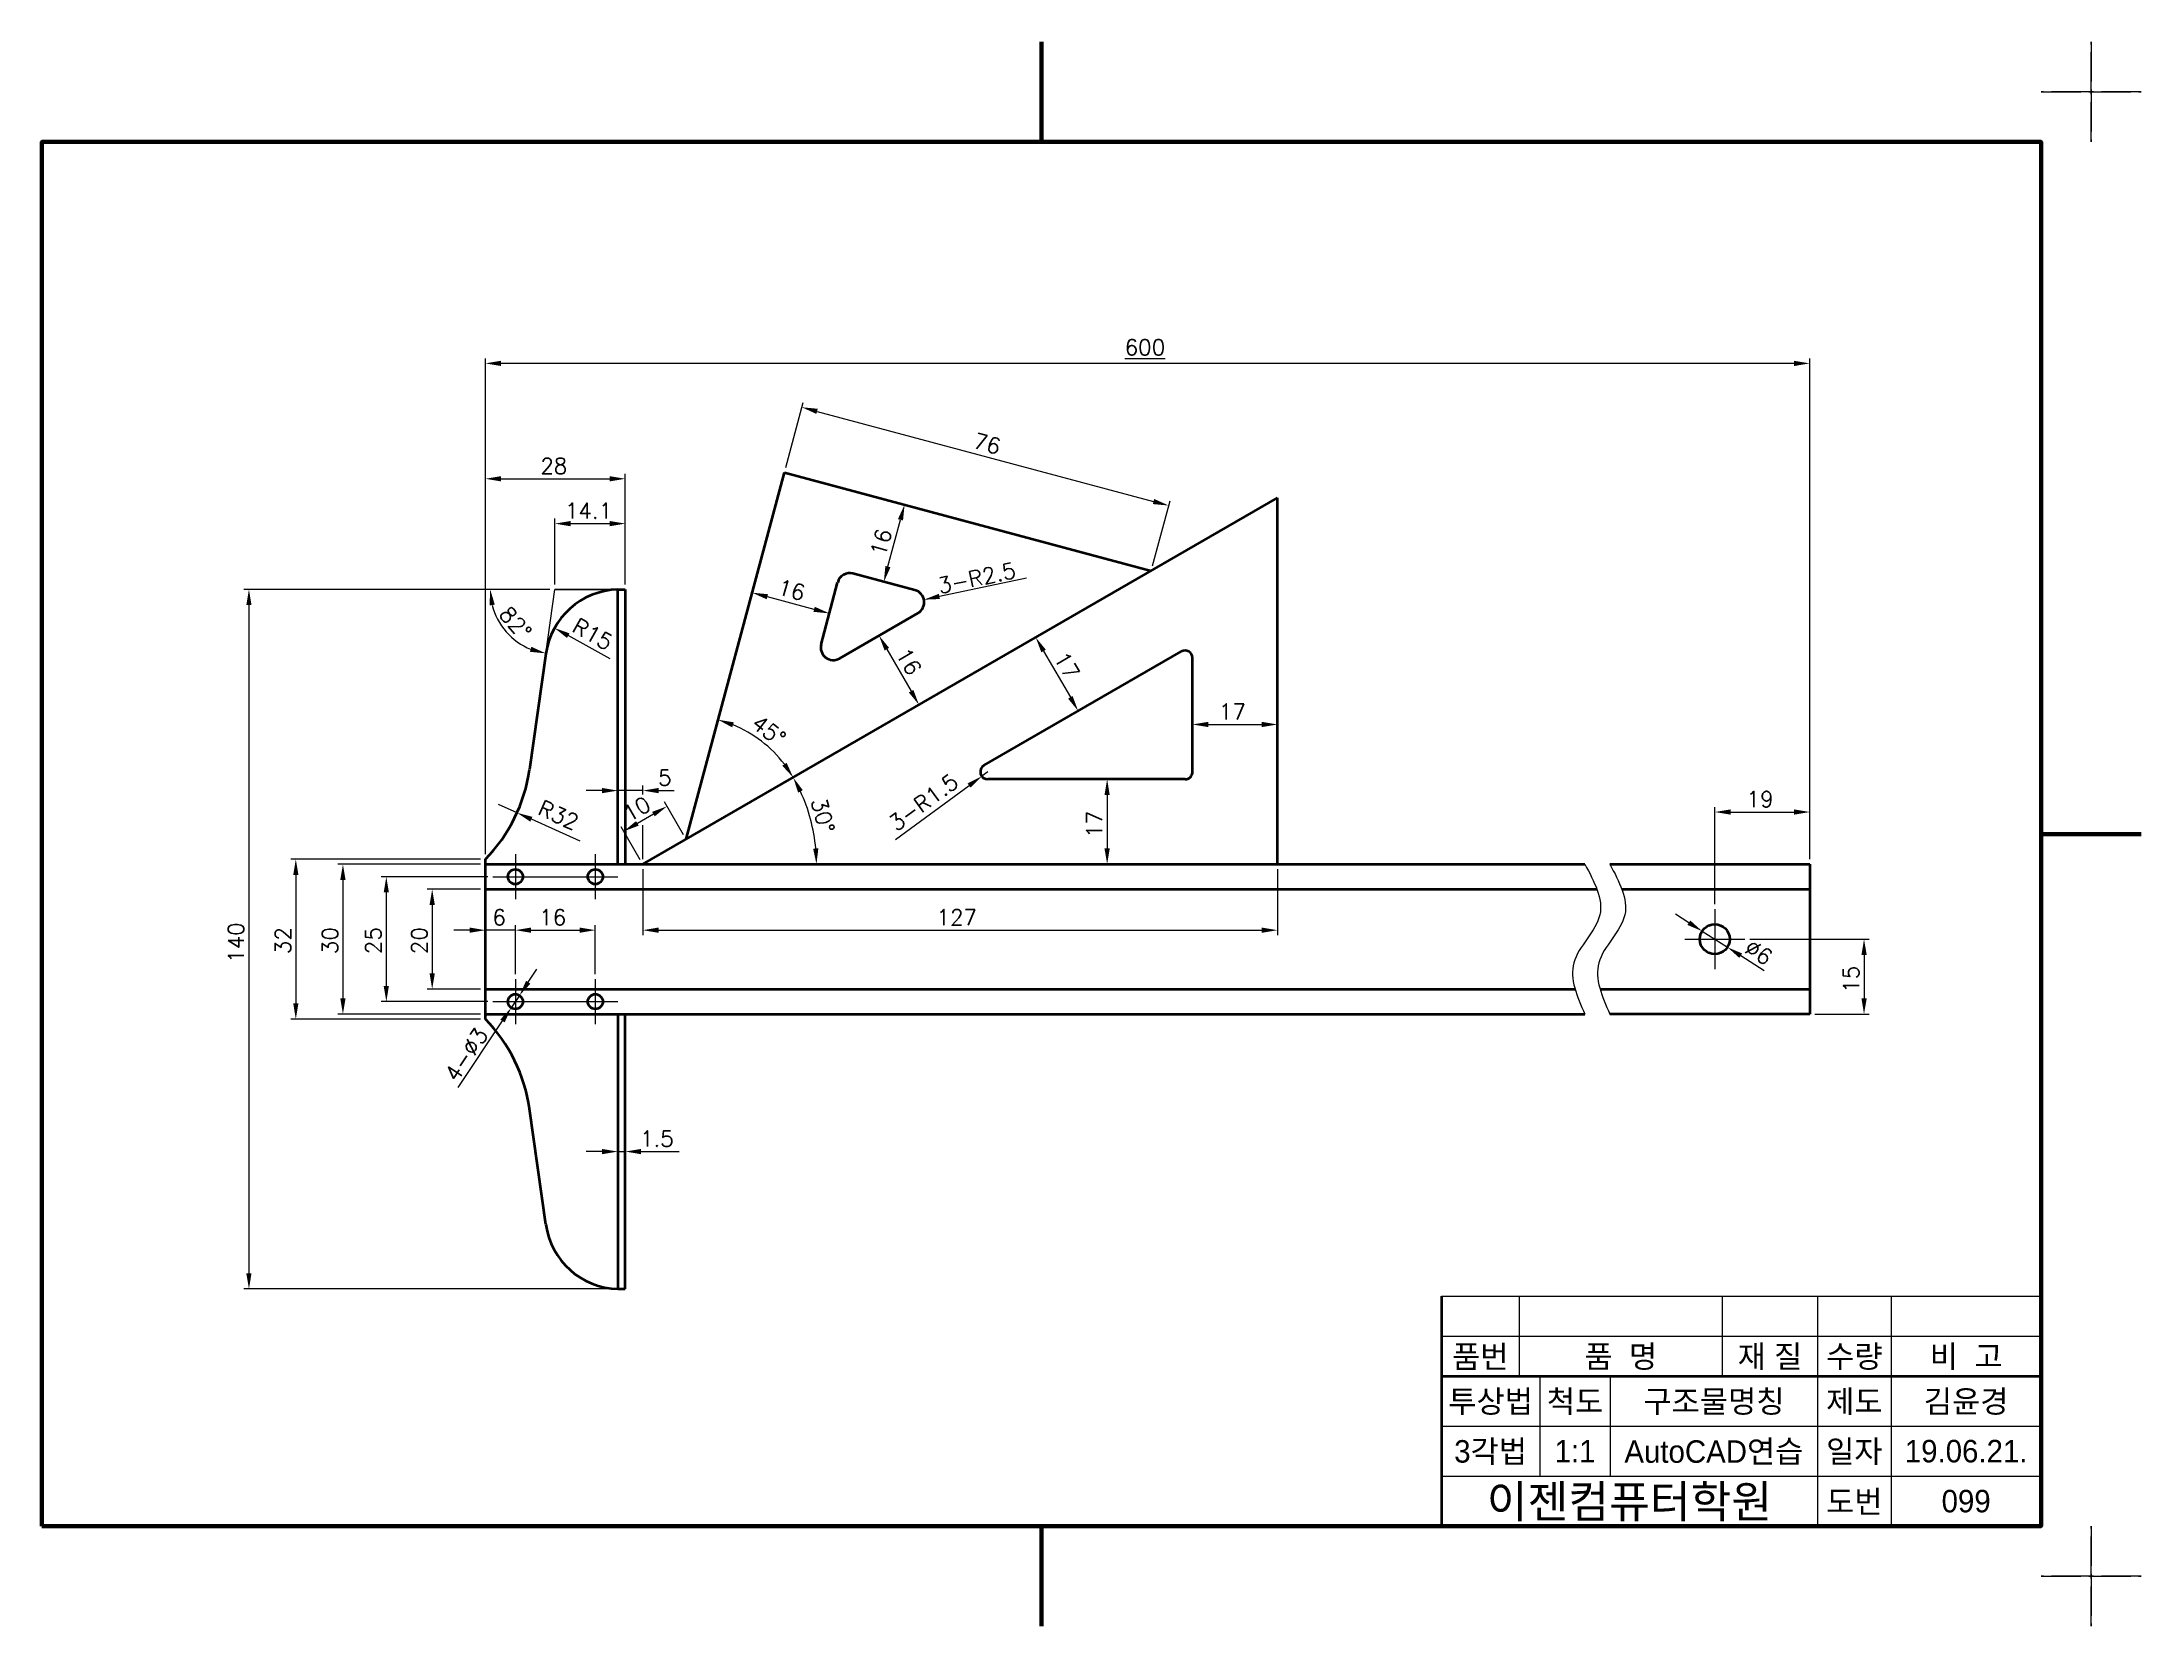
# Model space of a CAD drawing. Header units: millimetres. Extents: x 0 to 4210, y 0 to 2980.
# Drawn here: x 3370 to 3790, y 2663 to 2980 of the extents above; entities that cross this region are included whole.
import ezdxf
from ezdxf.enums import TextEntityAlignment as Align

# ---------------------------------------------------------------- set-up
doc = ezdxf.new("R2010")
doc.units = ezdxf.units.MM
doc.linetypes.add('PHANTOM2', pattern=[31.75, 15.875, -3.175, 3.175, -3.175, 3.175, -3.175])
for name, color, linetype, lineweight in [('가는선', 1, 'Continuous', 13), ('구분선', 1, 'PHANTOM2', 13), ('문자', 2, 'Continuous', 20), ('외곽선', 4, 'Continuous', 70), ('외형선', 3, 'Continuous', 40), ('치수선', 1, 'Continuous', 13)]:
    doc.layers.add(name, color=color, linetype=linetype, lineweight=lineweight)
doc.styles.get("Standard").update_dxf_attribs({"font": 'romans.shx'})
doc.styles.add('한글', font='')
doc.styles.get('한글').set_extended_font_data('Gulim')

msp = doc.modelspace()

# ---------------------------------------------------------------- texts
at = {"layer": '문자', "ltscale": 0.5}
for s, p in [('%%U600', (3586.64, 2917.31)), ('28', (3469.72, 2893.59)), ('14.1', (3474.64, 2884.61)), ('17', (3605.49, 2844.42)), ('5', (3493.3, 2831.19)), ('19', (3711.07, 2826.9)), ('6', (3460.14, 2803.25)), ('16', (3469.49, 2803.25)), ('127', (3548.99, 2803.25)), ('1.5', (3489.66, 2758.95))]:
    msp.add_text(s, height=3.15, dxfattribs=at).set_placement(p)
for s, rotation, p in [('76', 345, (3556.11, 2898.8)), ('16', 75, (3538.72, 2876.83)), ('3-R2.5', 11.8873, (3549.65, 2869.57)), ('16', 345, (3516.97, 2869.52)), ('82°', 311, (3461.25, 2865.34)), ('R15', 331.0114, (3475.83, 2862.12)), ('16', 300, (3540.73, 2857.57)), ('17', 300, (3572.35, 2856.78)), ('45°', 322.5, (3511.7, 2843.07)), ('3-R1.5', 36.3519, (3540.97, 2821.9)), ('R32', 335.8336, (3468.96, 2825.53)), ('10', 30, (3487.44, 2823.8)), ('30°', 285, (3523.82, 2828.18)), ('17', 90, (3582.13, 2820.72)), ('140', 90, (3410.41, 2795.72)), ('32', 90, (3419.79, 2797.45)), ('30', 90, (3429.22, 2797.45)), ('25', 90, (3437.9, 2797.45)), ('20', 90, (3447.08, 2797.45)), ('∅6', 327.5597, (3710.37, 2797.94)), ('15', 90, (3733.58, 2789.72)), ('4-∅3', 56.3499, (3453.02, 2771.67))]:
    msp.add_text(s, height=3.15, rotation=rotation, dxfattribs=at).set_placement(p)
at = {"layer": '문자', "ltscale": 0.5, "style": '한글'}
for s, height, p in [('품번', 4.5, (3657.79, 2717)), ('품  명', 4.5, (3685.9, 2717)), ('재 질', 4.5, (3715.75, 2717)), ('수량', 4.5, (3732.64, 2717)), ('비  고', 4.5, (3755.01, 2717)), ('투상법', 4.5, (3659.86, 2708)), ('척도', 4.5, (3676.76, 2708)), ('구조물명칭', 4.5, (3704.54, 2708)), ('제도', 4.5, (3732.64, 2708)), ('김윤경', 4.5, (3755.01, 2708)), ('3각법', 4.5, (3659.86, 2698)), ('AutoCAD연습', 4.5, (3704.54, 2698)), ('일자', 4.5, (3732.64, 2698)), ('1:1', 4.5, (3676.76, 2698)), ('19.06.21.', 4.5, (3755.01, 2698)), ('이젠컴퓨터학원', 6.5, (3687.64, 2688)), ('도번', 4.5, (3732.64, 2688)), ('099', 4.5, (3755.01, 2688))]:
    msp.add_text(s, height=height, dxfattribs=at).set_placement(p, align=Align.MIDDLE)

# ---------------------------------------------------------------- linework, layer by layer
at = {"layer": '가는선', "ltscale": 0.5}
for p, q in [((3650, 2729), (3770, 2729)), ((3665.58, 2729), (3665.58, 2713)), ((3706.22, 2729), (3706.22, 2713)), ((3725.27, 2729), (3725.27, 2683)), ((3740.01, 2729), (3740.01, 2683)), ((3650, 2721), (3770, 2721)), ((3669.73, 2713), (3669.73, 2693)), ((3683.8, 2713), (3683.8, 2693)), ((3650, 2703), (3770, 2703)), ((3650, 2693), (3770, 2693))]:
    msp.add_line(p, q, dxfattribs=at)
for points in [[(3678.72, 2815.45), (3681.71, 2805.32), (3676.5, 2795.71), (3678.72, 2785.45)], [(3683.72, 2815.45), (3686.71, 2805.32), (3681.5, 2795.71), (3683.72, 2785.45)]]:
    msp.add_spline(points, degree=3, dxfattribs=at)
at = {"layer": '구분선', "ltscale": 0.5}
for points in [[(3770, 2970), (3780, 2970), (3780, 2980)], [(3780, 2980), (3780, 2970), (3790, 2970)], [(3780, 2980), (3780, 2970), (3790, 2970)], [(3780, 2960), (3780, 2970), (3770, 2970)], [(3790, 2970), (3780, 2970), (3780, 2960)], [(3790, 2970), (3780, 2970), (3780, 2960)], [(3770, 2673), (3780, 2673), (3780, 2683)], [(3770, 2673), (3780, 2673), (3780, 2683)], [(3780, 2683), (3780, 2673), (3790, 2673)], [(3780, 2683), (3780, 2673), (3790, 2673)], [(3780, 2683), (3780, 2673), (3790, 2673)], [(3780, 2683), (3780, 2673), (3790, 2673)], [(3780, 2663), (3780, 2673), (3770, 2673)], [(3790, 2673), (3780, 2673), (3780, 2663)], [(3790, 2673), (3780, 2673), (3780, 2663)]]:
    msp.add_lwpolyline(points, dxfattribs=at)
at = {"layer": '외곽선', "ltscale": 0.5}
for p, q in [((3570, 2980), (3570, 2970)), ((3570, 2970), (3570, 2960)), ((3770, 2821.5), (3780, 2821.5)), ((3790, 2821.5), (3780, 2821.5)), ((3790, 2821.5), (3780, 2821.5)), ((3770, 2683), (3770, 2729)), ((3570, 2683), (3570, 2673)), ((3570, 2683), (3570, 2673)), ((3570, 2673), (3570, 2663))]:
    msp.add_line(p, q, dxfattribs=at)
msp.add_lwpolyline([(3370, 2683), (3770, 2683), (3770, 2960), (3370, 2960)], close=True, dxfattribs=at)
at = {"layer": '외형선', "ltscale": 0.5}
for p, q in [((3498.88, 2820.45), (3518.55, 2893.86)), ((3518.55, 2893.86), (3591.96, 2874.19)), ((3490.22, 2815.45), (3617.22, 2888.77)), ((3617.22, 2815.45), (3617.22, 2888.77)), ((3544.67, 2870.29), (3532.27, 2873.62)), ((3485.22, 2815.45), (3485.22, 2870.45)), ((3485.22, 2870.45), (3486.72, 2870.45)), ((3486.72, 2870.45), (3486.72, 2815.45)), ((3525.89, 2859.45), (3529.21, 2871.85)), ((3545.28, 2865.71), (3529.56, 2856.64)), ((3470.8, 2857.54), (3467.55, 2834.39)), ((3558.51, 2835.25), (3597.97, 2858.03)), ((3600.22, 2833.95), (3600.22, 2856.73)), ((3598.72, 2832.45), (3559.26, 2832.45)), ((3458.72, 2784.45), (3458.72, 2816.45)), ((3458.72, 2800.45), (3458.72, 2815.45)), ((3458.72, 2815.45), (3618.72, 2815.45)), ((3618.72, 2815.45), (3678.72, 2815.45)), ((3683.72, 2815.45), (3723.72, 2815.45)), ((3723.72, 2815.45), (3723.72, 2785.45)), ((3458.72, 2800.45), (3458.72, 2812.95)), ((3458.72, 2810.45), (3681.12, 2810.45)), ((3686.12, 2810.45), (3723.72, 2810.45)), ((3458.72, 2790.45), (3676.77, 2790.45)), ((3681.77, 2790.45), (3723.72, 2790.45)), ((3458.72, 2785.45), (3678.72, 2785.45)), ((3485.22, 2785.45), (3485.22, 2730.45)), ((3486.72, 2730.45), (3486.72, 2785.45)), ((3723.72, 2785.45), (3683.72, 2785.45)), ((3470.8, 2743.35), (3467.55, 2766.51)), ((3485.22, 2730.45), (3486.72, 2730.45)), ((3650, 2729), (3650, 2721)), ((3650, 2721), (3650, 2713)), ((3650, 2713), (3770, 2713)), ((3650, 2713), (3650, 2693)), ((3650, 2693), (3650, 2683))]:
    msp.add_line(p, q, dxfattribs=at)
for centre, radius in [((3464.72, 2812.95), 1.5), ((3480.72, 2812.95), 1.5), ((3704.72, 2800.45), 3), ((3464.72, 2787.95), 1.5), ((3480.72, 2787.95), 1.5)]:
    msp.add_circle(centre, radius, dxfattribs=at)
for centre, radius, start, end in [((3531.63, 2871.2), 2.5, 75, 165), ((3485.66, 2855.45), 15, 91.6817, 172), ((3544.03, 2867.88), 2.5, 300, 75), ((3528.31, 2858.8), 2.5, 165, 300), ((3598.72, 2856.73), 1.5, 0, 120), ((3559.26, 2833.95), 1.5, 120, 270), ((3435.86, 2838.84), 32, 315.582, 352), ((3598.72, 2833.95), 1.5, 270, 0), ((3435.86, 2762.05), 32, 8, 44.418), ((3485.66, 2745.44), 15, 188, 268.3183)]:
    msp.add_arc(centre, radius, start, end, dxfattribs=at)
at = {"layer": '치수선', "ltscale": 0.5}
for p, q in [((3458.72, 2893.59), (3458.72, 2916.68)), ((3720.57, 2915.68), (3461.87, 2915.68)), ((3723.72, 2826.9), (3723.72, 2916.68)), ((3518.81, 2894.82), (3522.3, 2907.86)), ((3525.08, 2906.08), (3592.41, 2888.04)), ((3458.72, 2817.45), (3458.72, 2893.59)), ((3461.87, 2892.59), (3483.57, 2892.59)), ((3486.72, 2884.61), (3486.72, 2893.59)), ((3592.22, 2875.15), (3595.71, 2888.19)), ((3472.62, 2871.45), (3472.62, 2884.61)), ((3475.77, 2883.61), (3483.57, 2883.61)), ((3486.72, 2871.45), (3486.72, 2884.61)), ((3539.27, 2875), (3541.78, 2884.37)), ((3471.62, 2870.45), (3410.41, 2870.45)), ((3471.62, 2870.45), (3458.69, 2870.45)), ((3470.8, 2857.54), (3472.62, 2870.45)), ((3472.62, 2870.45), (3485.22, 2870.45)), ((3485.22, 2870.45), (3472.62, 2870.45)), ((3524.51, 2866.46), (3515.14, 2868.97)), ((3566.98, 2872.71), (3549.56, 2869.04)), ((3411.41, 2867.3), (3411.41, 2733.6)), ((3483.69, 2856.55), (3475.29, 2861.2)), ((3539.05, 2858.48), (3543.9, 2850.08)), ((3570.42, 2858.12), (3575.77, 2848.85)), ((3603.37, 2843.42), (3614.07, 2843.42)), ((3490.22, 2829.43), (3490.22, 2831.19)), ((3540.81, 2820.37), (3555.51, 2831.19)), ((3559.26, 2833.95), (3558.05, 2833.06)), ((3482.07, 2830.19), (3478.92, 2830.19)), ((3490.22, 2830.19), (3485.22, 2830.19)), ((3493.37, 2830.19), (3496.52, 2830.19)), ((3498.38, 2821.31), (3494.57, 2827.91)), ((3583.13, 2829.3), (3583.13, 2818.6)), ((3704.72, 2807.45), (3704.72, 2826.9)), ((3723.72, 2816.45), (3723.72, 2826.9)), ((3477.71, 2820.07), (3467.93, 2824.45)), ((3489.72, 2816.31), (3485.91, 2822.91)), ((3492.34, 2825.47), (3489.13, 2823.62)), ((3490.22, 2816.45), (3490.22, 2823.28)), ((3707.87, 2825.9), (3720.57, 2825.9)), ((3457.72, 2816.45), (3419.79, 2816.45)), ((3457.72, 2815.45), (3429.22, 2815.45)), ((3464.72, 2817.45), (3464.72, 2808.45)), ((3480.72, 2817.45), (3480.72, 2808.45)), ((3490.22, 2814.45), (3490.22, 2801.25)), ((3617.22, 2814.45), (3617.22, 2801.25)), ((3420.79, 2813.3), (3420.79, 2787.6)), ((3430.22, 2812.3), (3430.22, 2788.6)), ((3459.22, 2812.95), (3437.9, 2812.95)), ((3457.72, 2810.45), (3447.08, 2810.45)), ((3460.22, 2812.95), (3485.22, 2812.95)), ((3438.9, 2809.8), (3438.9, 2791.1)), ((3448.08, 2807.3), (3448.08, 2793.6)), ((3704.72, 2806.45), (3704.72, 2794.45)), ((3455.57, 2802.25), (3452.42, 2802.25)), ((3464.72, 2802.25), (3458.72, 2802.25)), ((3464.72, 2793.45), (3464.72, 2803.25)), ((3467.87, 2802.25), (3471.02, 2802.25)), ((3467.87, 2802.25), (3477.57, 2802.25)), ((3480.72, 2793.45), (3480.72, 2803.25)), ((3493.37, 2802.25), (3614.07, 2802.25)), ((3699.53, 2803.75), (3696.87, 2805.44)), ((3702.18, 2802.06), (3707.25, 2798.84)), ((3698.72, 2800.45), (3710.72, 2800.45)), ((3711.72, 2800.45), (3735.58, 2800.45)), ((3734.58, 2797.3), (3734.58, 2788.6)), ((3467.29, 2791.82), (3469.04, 2794.44)), ((3714.62, 2794.15), (3709.91, 2797.15)), ((3457.72, 2790.45), (3447.08, 2790.45)), ((3465.55, 2789.2), (3463.88, 2786.7)), ((3464.72, 2792.45), (3464.72, 2783.45)), ((3480.72, 2792.45), (3480.72, 2783.45)), ((3457.72, 2785.45), (3429.22, 2785.45)), ((3459.22, 2787.95), (3437.9, 2787.95)), ((3460.22, 2787.95), (3485.22, 2787.95)), ((3724.72, 2785.45), (3735.58, 2785.45)), ((3457.72, 2784.45), (3419.79, 2784.45)), ((3453.28, 2770.77), (3462.14, 2784.08)), ((3482.07, 2757.95), (3478.92, 2757.95)), ((3485.22, 2757.95), (3486.72, 2757.95)), ((3489.87, 2757.95), (3497.49, 2757.95)), ((3484.22, 2730.45), (3410.41, 2730.45))]:
    msp.add_line(p, q, dxfattribs=at)
at = {"layer": '치수선'}
msp.add_line((3465.06, 2825.74), (3461.36, 2827.4), dxfattribs=at)
at = {"layer": '치수선', "ltscale": 0.5}
for centre, radius, start, end in [((3472.62, 2870.45), 12.92, 193.9997, 248.0003), ((3498.88, 2820.45), 24.75, 37.2964, 67.7036), ((3490.22, 2815.45), 34.75, 5.1951, 24.8049)]:
    msp.add_arc(centre, radius, start, end, dxfattribs=at)
for points in [[(3461.87, 2916.2), (3461.87, 2915.15), (3458.72, 2915.68)], [(3720.57, 2916.2), (3720.57, 2915.15), (3723.72, 2915.68)], [(3525.22, 2906.59), (3524.95, 2905.57), (3522.04, 2906.9)], [(3461.87, 2893.11), (3461.87, 2892.06), (3458.72, 2892.59)], [(3483.57, 2893.11), (3483.57, 2892.06), (3486.72, 2892.59)], [(3541.27, 2884.51), (3542.29, 2884.24), (3542.6, 2887.41)], [(3592.54, 2888.55), (3592.27, 2887.53), (3595.45, 2887.23)], [(3475.77, 2884.14), (3475.77, 2883.09), (3472.62, 2883.61)], [(3483.57, 2884.14), (3483.57, 2883.09), (3486.72, 2883.61)], [(3538.76, 2875.14), (3539.78, 2874.87), (3538.45, 2871.96)], [(3410.88, 2867.3), (3411.93, 2867.3), (3411.41, 2870.45)], [(3459.55, 2867.26), (3460.6, 2867.39), (3459.69, 2870.45)], [(3515.28, 2869.48), (3515, 2868.47), (3512.1, 2869.79)], [(3549.45, 2869.56), (3549.66, 2868.53), (3546.47, 2868.39)], [(3524.64, 2866.97), (3524.37, 2865.96), (3527.55, 2865.65)], [(3475.55, 2861.66), (3475.04, 2860.74), (3472.54, 2862.72)], [(3539.51, 2858.74), (3538.6, 2858.22), (3537.48, 2861.21)], [(3570.87, 2858.38), (3569.96, 2857.85), (3568.84, 2860.84)], [(3467.91, 2858.97), (3467.64, 2857.96), (3470.82, 2857.65)], [(3544.36, 2850.34), (3543.45, 2849.82), (3545.48, 2847.35)], [(3576.22, 2849.11), (3575.31, 2848.59), (3577.34, 2846.12)], [(3508.1, 2842.85), (3508.43, 2843.85), (3505.28, 2844.36)], [(3603.37, 2843.94), (3603.37, 2842.89), (3600.22, 2843.42)], [(3614.07, 2843.94), (3614.07, 2842.89), (3617.22, 2843.42)], [(3519, 2835.74), (3518.13, 2835.16), (3520.31, 2832.82)], [(3521.3, 2829.79), (3522.23, 2830.27), (3520.31, 2832.82)], [(3555.2, 2831.61), (3555.82, 2830.77), (3558.05, 2833.06)], [(3582.6, 2829.3), (3583.65, 2829.3), (3583.13, 2832.45)], [(3482.07, 2830.71), (3482.07, 2829.66), (3485.22, 2830.19)], [(3493.37, 2830.71), (3493.37, 2829.66), (3490.22, 2830.19)], [(3492.08, 2825.93), (3492.6, 2825.02), (3495.07, 2827.05)], [(3468.14, 2824.93), (3467.71, 2823.98), (3465.06, 2825.74)], [(3488.87, 2824.08), (3489.4, 2823.17), (3486.41, 2822.05)], [(3707.87, 2826.42), (3707.87, 2825.37), (3704.72, 2825.9)], [(3720.57, 2826.42), (3720.57, 2825.37), (3723.72, 2825.9)], [(3525.35, 2818.62), (3524.3, 2818.57), (3524.97, 2815.45)], [(3582.6, 2818.6), (3583.65, 2818.6), (3583.13, 2815.45)], [(3420.27, 2813.3), (3421.32, 2813.3), (3420.79, 2816.45)], [(3429.69, 2812.3), (3430.74, 2812.3), (3430.22, 2815.45)], [(3438.37, 2809.8), (3439.42, 2809.8), (3438.9, 2812.95)], [(3447.55, 2807.3), (3448.6, 2807.3), (3448.08, 2810.45)], [(3455.57, 2802.78), (3455.57, 2801.73), (3458.72, 2802.25)], [(3467.87, 2802.78), (3467.87, 2801.73), (3464.72, 2802.25)], [(3477.57, 2802.78), (3477.57, 2801.73), (3480.72, 2802.25)], [(3493.37, 2802.78), (3493.37, 2801.73), (3490.22, 2802.25)], [(3614.07, 2802.78), (3614.07, 2801.73), (3617.22, 2802.25)], [(3699.81, 2804.19), (3699.24, 2803.3), (3702.18, 2802.06)], [(3710.19, 2797.59), (3709.62, 2796.71), (3707.25, 2798.84)], [(3734.06, 2797.3), (3735.11, 2797.3), (3734.58, 2800.45)], [(3447.55, 2793.6), (3448.6, 2793.6), (3448.08, 2790.45)], [(3438.37, 2791.1), (3439.42, 2791.1), (3438.9, 2787.95)], [(3466.86, 2792.11), (3467.73, 2791.53), (3465.55, 2789.2)], [(3420.27, 2787.6), (3421.32, 2787.6), (3420.79, 2784.45)], [(3429.69, 2788.6), (3430.74, 2788.6), (3430.22, 2785.45)], [(3461.7, 2784.37), (3462.58, 2783.79), (3463.88, 2786.7)], [(3734.06, 2788.6), (3735.11, 2788.6), (3734.58, 2785.45)], [(3482.07, 2758.47), (3482.07, 2757.42), (3485.22, 2757.95)], [(3489.87, 2758.47), (3489.87, 2757.42), (3486.72, 2757.95)], [(3410.88, 2733.6), (3411.93, 2733.6), (3411.41, 2730.45)]]:
    msp.add_solid(points, dxfattribs=at)

msp.set_redraw_order([(e.dxf.handle, doc.entitydb.next_handle()) for e in msp.query("TEXT MTEXT ATTDEF DIMENSION ARC_DIMENSION")])  # texts and dimensions are drawn at this point

doc.saveas('drawing.dxf')
